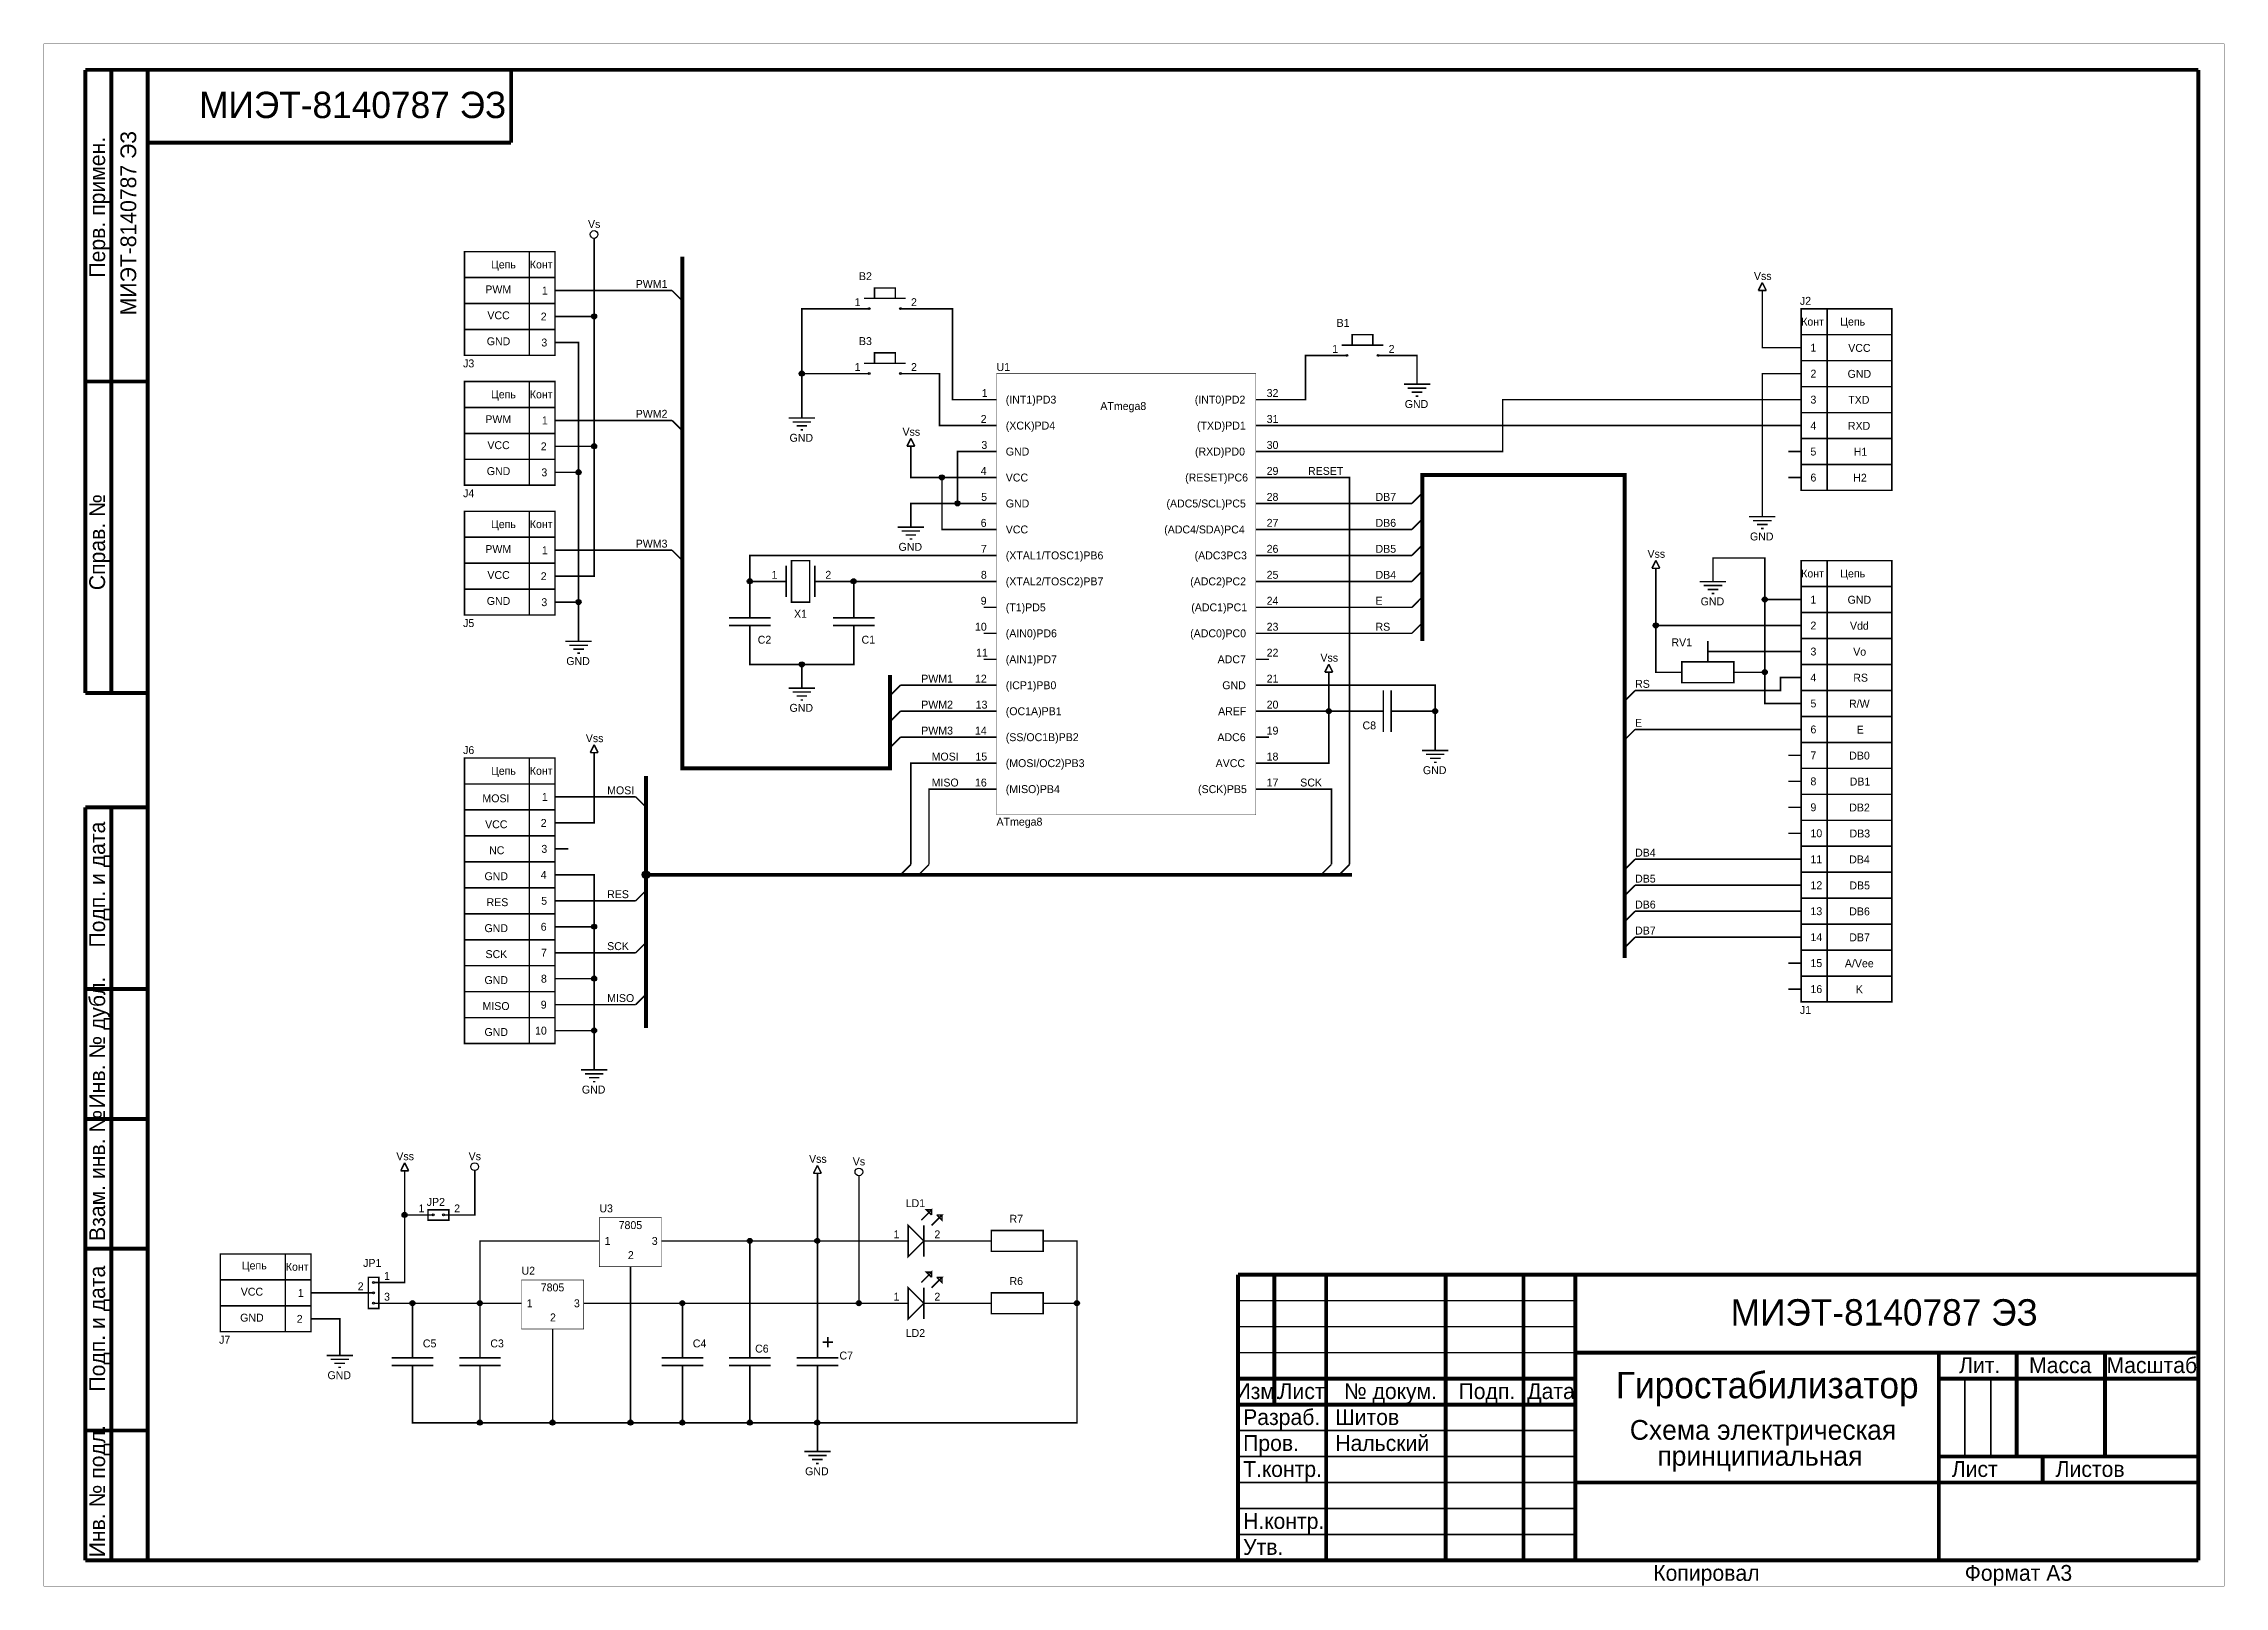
# Model space of a CAD drawing. Header units: millimetres. Extents: x 0 to 420, y 0 to 297.
import ezdxf

# ---------------------------------------------------------------- set-up
doc = ezdxf.new("R2010")
doc.units = ezdxf.units.MM
doc.layers.add('Sheet', color=255, linetype='Continuous')

msp = doc.modelspace()

# ---------------------------------------------------------------- texts
at = {"layer": 'Sheet'}
for s, height, p in [('МИЭТ-8140787 ЭЗ', 5.08, (29.91, 282.71)), ('Vs', 1.524, (104.81, 261.55)), ('Цепь', 1.524, (86.12, 253.76)), ('Конт', 1.524, (93.61, 253.76)), ('B2', 1.524, (157, 251.51)), ('Vss', 1.524, (329.39, 251.55)), ('PWM', 1.524, (85.03, 248.97)), ('1', 1.52, (95.92, 248.74)), ('PWM1', 1.524, (114, 250.01)), ('1', 1.52, (156.16, 246.51)), ('2', 1.52, (167.03, 246.51)), ('J2', 1.524, (338.25, 246.76)), ('VCC', 1.524, (85.43, 243.97)), ('2', 1.52, (95.71, 243.74)), ('B1', 1.524, (249, 242.51)), ('Конт', 1.524, (338.5, 242.76)), ('Цепь', 1.524, (346, 242.76)), ('GND', 1.524, (85.31, 238.97)), ('3', 1.52, (95.83, 238.74)), ('B3', 1.524, (157, 239.01)), ('J3', 1.524, (80.75, 234.71)), ('1', 1.52, (156.16, 234.01)), ('2', 1.52, (167.03, 234.01)), ('U1', 1.524, (183.5, 234.01)), ('1', 1.52, (248.16, 237.51)), ('2', 1.52, (259.03, 237.51)), ('1', 1.52, (340.28, 237.74)), ('VCC', 1.524, (347.55, 237.7)), ('2', 1.52, (340.28, 232.74)), ('GND', 1.524, (347.43, 232.7)), ('Цепь', 1.524, (86.12, 228.76)), ('Конт', 1.524, (93.61, 228.76)), ('1', 1.52, (180.66, 229.01)), ('(INT1)PD3', 1.524, (185.28, 227.74)), ('ATmega8', 1.524, (203.5, 226.51)), ('(INT0)PD2', 1.524, (221.69, 227.74)), ('32', 1.524, (235.53, 229.01)), ('GND', 1.524, (262.13, 226.89)), ('3', 1.52, (340.28, 227.74)), ('TXD', 1.524, (347.56, 227.7)), ('PWM', 1.524, (85.03, 223.97)), ('1', 1.52, (95.92, 223.74)), ('PWM2', 1.524, (114, 225.01)), ('Vss', 1.524, (165.39, 221.55)), ('2', 1.52, (180.45, 224.01)), ('(XCK)PD4', 1.524, (185.28, 222.74)), ('(TXD)PD1', 1.524, (222.11, 222.74)), ('31', 1.524, (235.53, 224.01)), ('4', 1.52, (340.28, 222.74)), ('RXD', 1.524, (347.49, 222.7)), ('VCC', 1.524, (85.43, 218.97)), ('2', 1.52, (95.71, 218.74)), ('GND', 1.524, (143.63, 220.39)), ('3', 1.52, (180.58, 219.01)), ('GND', 1.524, (185.28, 217.74)), ('(RXD)PD0', 1.524, (221.73, 217.74)), ('30', 1.524, (235.53, 219.01)), ('5', 1.52, (340.28, 217.74)), ('H1', 1.524, (348.61, 217.7)), ('GND', 1.524, (85.31, 213.97)), ('3', 1.52, (95.83, 213.74)), ('4', 1.52, (180.45, 214.01)), ('VCC', 1.524, (185.28, 212.74)), ('(RESET)PC6', 1.524, (219.83, 212.74)), ('29', 1.524, (235.53, 214.01)), ('RESET', 1.524, (243.5, 214.01)), ('6', 1.52, (340.28, 212.74)), ('H2', 1.524, (348.52, 212.7)), ('J4', 1.524, (80.75, 209.71)), ('5', 1.52, (180.54, 209.01)), ('28', 1.524, (235.53, 209.01)), ('DB7', 1.524, (256.5, 209.01)), ('GND', 1.524, (185.28, 207.74)), ('(ADC5/SCL)PC5', 1.524, (216.23, 207.74)), ('Цепь', 1.524, (86.12, 203.76)), ('Конт', 1.524, (93.61, 203.76)), ('6', 1.52, (180.45, 204.01)), ('VCC', 1.524, (185.28, 202.74)), ('(ADC4/SDA)PC4', 1.524, (215.8, 202.74)), ('27', 1.524, (235.53, 204.01)), ('DB6', 1.524, (256.5, 204.01)), ('GND', 1.524, (328.63, 201.39)), ('PWM', 1.524, (85.03, 198.97)), ('1', 1.52, (95.92, 198.74)), ('PWM3', 1.524, (114, 200.01)), ('GND', 1.524, (164.63, 199.39)), ('7', 1.52, (180.49, 199.01)), ('(XTAL1/TOSC1)PB6', 1.524, (185.28, 197.74)), ('(ADC3PC3', 1.524, (221.65, 197.74)), ('26', 1.524, (235.53, 199.01)), ('DB5', 1.524, (256.5, 199.01)), ('Vss', 1.524, (308.89, 198.05)), ('VCC', 1.524, (85.43, 193.97)), ('2', 1.52, (95.71, 193.74)), ('1', 1.52, (140.16, 194.01)), ('2', 1.52, (150.53, 194.01)), ('8', 1.52, (180.49, 194.01)), ('(XTAL2/TOSC2)PB7', 1.524, (185.28, 192.74)), ('(ADC2)PC2', 1.524, (220.8, 192.74)), ('25', 1.524, (235.53, 194.01)), ('DB4', 1.524, (256.5, 194.01)), ('Конт', 1.524, (338.5, 194.26)), ('Цепь', 1.524, (346, 194.26)), ('GND', 1.524, (85.31, 188.97)), ('3', 1.52, (95.83, 188.74)), ('9', 1.52, (180.45, 189.01)), ('(T1)PD5', 1.524, (185.28, 187.74)), ('(ADC1)PC1', 1.524, (221.01, 187.74)), ('24', 1.524, (235.53, 189.01)), ('E', 1.52, (256.5, 189.01)), ('GND', 1.524, (319.13, 188.89)), ('1', 1.52, (340.28, 189.24)), ('GND', 1.524, (347.43, 189.2)), ('J5', 1.524, (80.75, 184.71)), ('X1', 1.524, (144.5, 186.51)), ('10', 1.524, (179.35, 184.01)), ('23', 1.524, (235.53, 184.01)), ('RS', 1.524, (256.5, 184.01)), ('2', 1.52, (340.28, 184.24)), ('Vdd', 1.524, (347.89, 184.2)), ('C2', 1.524, (137.5, 181.51)), ('C1', 1.524, (157.5, 181.51)), ('(AIN0)PD6', 1.524, (185.28, 182.74)), ('(ADC0)PC0', 1.524, (220.8, 182.74)), ('RV1', 1.524, (313.5, 181.01)), ('3', 1.52, (340.28, 179.24)), ('Vo', 1.524, (348.51, 179.2)), ('GND', 1.524, (100.63, 177.39)), ('11', 1.524, (179.56, 179.01)), ('(AIN1)PD7', 1.524, (185.28, 177.74)), ('ADC7', 1.524, (226.09, 177.74)), ('22', 1.524, (235.53, 179.01)), ('Vss', 1.524, (245.89, 178.05)), ('PWM1', 1.524, (169, 174.01)), ('12', 1.524, (179.35, 174.01)), ('(ICP1)PB0', 1.524, (185.28, 172.74)), ('GND', 1.524, (226.98, 172.74)), ('21', 1.524, (235.53, 174.01)), ('RS', 1.524, (306.5, 173.01)), ('4', 1.52, (340.28, 174.24)), ('RS', 1.524, (348.53, 174.2)), ('GND', 1.524, (143.63, 168.39)), ('PWM2', 1.524, (169, 169.01)), ('13', 1.524, (179.48, 169.01)), ('(OC1A)PB1', 1.524, (185.28, 167.74)), ('AREF', 1.524, (226.18, 167.74)), ('20', 1.524, (235.53, 169.01)), ('5', 1.52, (340.28, 169.24)), ('R/W', 1.524, (347.71, 169.2)), ('Vss', 1.524, (104.39, 162.55)), ('PWM3', 1.524, (169, 164.01)), ('14', 1.524, (179.35, 164.01)), ('(SS/OC1B)PB2', 1.524, (185.28, 162.74)), ('ADC6', 1.524, (226.05, 162.74)), ('19', 1.524, (235.53, 164.01)), ('C8', 1.524, (254, 165.01)), ('E', 1.52, (306.5, 165.51)), ('6', 1.52, (340.28, 164.24)), ('E', 1.52, (349.19, 164.2)), ('J6', 1.524, (80.75, 160.26)), ('MOSI', 1.524, (171, 159.01)), ('15', 1.524, (179.44, 159.01)), ('18', 1.524, (235.53, 159.01)), ('7', 1.52, (340.28, 159.24)), ('DB0', 1.524, (347.74, 159.2)), ('Цепь', 1.524, (86.12, 156.26)), ('Конт', 1.524, (93.61, 156.26)), ('MISO', 1.524, (171, 154.01)), ('16', 1.524, (179.35, 154.01)), ('(MOSI/OC2)PB3', 1.524, (185.28, 157.74)), ('AVCC', 1.524, (225.71, 157.74)), ('17', 1.524, (235.53, 154.01)), ('SCK', 1.524, (242, 154.01)), ('GND', 1.524, (265.63, 156.39)), ('8', 1.52, (340.28, 154.24)), ('DB1', 1.524, (347.84, 154.2)), ('MOSI', 1.524, (84.47, 150.97)), ('1', 1.52, (95.92, 151.24)), ('MOSI', 1.524, (108.5, 152.51)), ('(MISO)PB4', 1.524, (185.28, 152.74)), ('(SCK)PB5', 1.524, (222.32, 152.74)), ('VCC', 1.524, (84.99, 145.97)), ('2', 1.52, (95.71, 146.24)), ('ATmega8', 1.524, (183.5, 146.47)), ('9', 1.52, (340.28, 149.24)), ('DB2', 1.524, (347.75, 149.2)), ('10', 1.524, (340.28, 144.24)), ('DB3', 1.524, (347.8, 144.2)), ('NC', 1.524, (85.76, 140.97)), ('3', 1.52, (95.83, 141.24)), ('DB4', 1.524, (306.5, 140.51)), ('11', 1.524, (340.28, 139.24)), ('DB4', 1.524, (347.74, 139.2)), ('GND', 1.524, (84.87, 135.97)), ('4', 1.52, (95.71, 136.24)), ('DB5', 1.524, (306.5, 135.51)), ('12', 1.524, (340.28, 134.24)), ('DB5', 1.524, (347.78, 134.2)), ('RES', 1.524, (85.27, 130.97)), ('5', 1.52, (95.79, 131.24)), ('RES', 1.524, (108.5, 132.51)), ('DB6', 1.524, (306.5, 130.51)), ('13', 1.524, (340.28, 129.24)), ('DB6', 1.524, (347.75, 129.2)), ('GND', 1.524, (84.87, 125.97)), ('6', 1.52, (95.71, 126.24)), ('DB7', 1.524, (306.5, 125.51)), ('SCK', 1.524, (85.07, 120.97)), ('7', 1.52, (95.75, 121.24)), ('SCK', 1.524, (108.5, 122.51)), ('14', 1.524, (340.28, 124.24)), ('DB7', 1.524, (347.76, 124.2)), ('8', 1.52, (95.75, 116.24)), ('15', 1.524, (340.28, 119.24)), ('A/Vee', 1.524, (346.91, 119.2)), ('GND', 1.524, (84.87, 115.97)), ('MISO', 1.524, (108.5, 112.51)), ('16', 1.524, (340.28, 114.24)), ('K', 1.52, (349.03, 114.2)), ('MISO', 1.524, (84.49, 110.97)), ('9', 1.52, (95.71, 111.24)), ('J1', 1.524, (338.25, 110.21)), ('GND', 1.524, (84.87, 105.97)), ('10', 1.524, (94.61, 106.24)), ('GND', 1.524, (103.63, 94.89)), ('Vss', 1.524, (67.89, 82.05)), ('Vs', 1.524, (81.81, 82.05)), ('Vss', 1.524, (147.39, 81.55)), ('Vs', 1.524, (155.81, 81.05)), ('1', 1.52, (72.16, 72.01)), ('JP2', 1.524, (73.75, 73.26)), ('2', 1.52, (79.03, 72.01)), ('U3', 1.524, (107, 72.01)), ('LD1', 1.524, (166, 73.01)), ('R7', 1.524, (186, 70.01)), ('1', 1.52, (108.01, 65.74)), ('7805', 1.524, (110.71, 68.79)), ('3', 1.52, (117.1, 65.74)), ('1', 1.52, (163.66, 67.01)), ('2', 1.52, (171.53, 67.01)), ('JP1', 1.524, (61.5, 61.51)), ('2', 1.52, (112.49, 63.02)), ('Цепь', 1.524, (38.12, 61.01)), ('Конт', 1.524, (46.61, 60.76)), ('1', 1.52, (65.53, 59.01)), ('U2', 1.524, (92, 60.01)), ('R6', 1.524, (186, 58.01)), ('VCC', 1.524, (37.93, 55.97)), ('1', 1.52, (48.92, 55.74)), ('2', 1.52, (60.45, 57.01)), ('3', 1.52, (65.53, 55.01)), ('1', 1.52, (93.01, 53.74)), ('7805', 1.524, (95.71, 56.79)), ('3', 1.52, (102.1, 53.74)), ('1', 1.52, (163.66, 55.01)), ('2', 1.52, (171.53, 55.01)), ('МИЭТ-8140787 ЭЗ', 5.08, (324.91, 50.21)), ('GND', 1.524, (37.81, 50.97)), ('2', 1.52, (48.71, 50.74)), ('2', 1.52, (97.49, 51.02)), ('J7', 1.524, (33.75, 46.71)), ('C5', 1.524, (73, 46.01)), ('C3', 1.524, (86, 46.01)), ('C4', 1.524, (125, 46.01)), ('C6', 1.524, (137, 45.01)), ('LD2', 1.524, (166, 48.01)), ('C7', 1.524, (153.25, 43.68)), ('Лит.', 3.048, (368.9, 41.06)), ('Масса', 3.048, (382.39, 41.06)), ('Масштаб', 3.048, (397.31, 41.06)), ('GND', 1.524, (54.63, 39.89)), ('Изм.', 3.048, (229.52, 36.06)), ('Лист', 3.048, (237.83, 36.06)), ('№ докум.', 3.048, (250.43, 36.06)), ('Подп.', 3.048, (272.49, 36.06)), ('Дата', 3.048, (285.73, 36.06)), ('Гиростабилизатор', 5.08, (302.8, 36.21)), ('Разраб.', 3.048, (231, 31.06)), ('Шитов', 3.048, (248.75, 31.06)), ('Схема электрическая', 3.81, (305.48, 28.22)), ('Пров.', 3.048, (231, 26.06)), ('Нальский', 3.048, (248.75, 26.06)), ('принципиальная', 3.81, (310.79, 23.22)), ('GND', 1.524, (146.63, 21.39)), ('Т.контр.', 3.048, (231, 21.06)), ('Лист', 3.048, (367.5, 21.06)), ('Листов', 3.048, (387.5, 21.06)), ('Н.контр.', 3.048, (231, 11.06)), ('Утв.', 3.048, (231, 6.06)), ('Копировал', 3.048, (310, 1.06)), ('Формат А3', 3.048, (370, 1.06))]:
    msp.add_text(s, height=height, dxfattribs=at).set_placement(p)
for s, p in [('Перв. примен.', (11.79, 252)), ('МИЭТ-8140787 ЭЗ', (17.79, 244.74)), ('Справ. №', (11.79, 191.81)), ('Подп. и дата', (11.79, 123)), ('Инв. № дубл.', (11.79, 92)), ('Взам. инв. №', (11.79, 66.5)), ('Подп. и дата', (11.79, 37.5)), ('Инв. № подл.', (11.79, 5.59))]:
    msp.add_text(s, height=3.048, rotation=90, dxfattribs=at).set_placement(p)

# ---------------------------------------------------------------- linework, layer by layer
at = {"layer": 'Sheet'}
for points, const_width in [([(0, 297), (419.96, 297), (419.96, 0.04), (0, 0.04), (0, 297)], 0.0991), ([(8, 292), (8, 172)], 0.749), ([(20, 292), (8, 292)], 0.749), ([(13, 292), (13, 172)], 0.749), ([(20, 292), (415, 292)], 0.749), ([(20, 292), (20, 5)], 0.749), ([(90, 278), (90, 292)], 0.749), ([(415, 292), (415, 5)], 0.749), ([(20, 278), (90, 278)], 0.749), ([(81, 257), (98.46, 257), (98.46, 237.04), (81, 237.04), (81, 257)], 0.3), ([(93.5, 257), (93.5, 237)], 0.3), ([(106, 258.5), (106, 259.52)], 0.3), ([(106, 258.5), (106, 244.5)], 0.3), ([(163, 175.5), (163, 157.5), (123, 157.5), (123, 256)], 0.749), ([(98.5, 252), (81, 252)], 0.3), ([(98.5, 249.5), (101, 249.5)], 0.3), ([(121, 249.5), (121, 249.5), (101, 249.5)], 0.3), ([(121, 249.5), (123, 247.5)], 0.3), ([(158, 248), (166, 248)], 0.3), ([(160, 248), (160, 250), (164, 250), (164, 248)], 0.3), ([(331, 251.04), (330.24, 249.52)], 0.3), ([(330.24, 249.52), (331.76, 249.52)], 0.3), ([(331, 251.04), (331.76, 249.52)], 0.3), ([(331, 248.5), (331, 249.52)], 0.3), ([(331, 248.5), (331, 238.5), (336, 238.5)], 0.3), ([(98.5, 247), (81, 247)], 0.3), ([(98.5, 244.5), (101, 244.5)], 0.3), ([(101, 244.5), (106, 244.5), (106, 219.5)], 0.3), ([(156, 246), (146, 246), (146, 233.5), (146, 227.5)], 0.3), ([(159, 246), (156, 246)], 0.3), ([(165, 246), (168, 246)], 0.3), ([(181, 228.5), (175, 228.5), (175, 246), (168, 246)], 0.3), ([(338.5, 246), (355.96, 246), (355.96, 211.04), (338.5, 211.04), (338.5, 246)], 0.3), ([(343.5, 246), (343.5, 211)], 0.3), ([(98.5, 242), (81, 242)], 0.3), ([(98.5, 239.5), (101, 239.5)], 0.3), ([(101, 239.5), (103, 239.5), (103, 214.5), (101, 214.5)], 0.3), ([(252, 239), (252, 241), (256, 241), (256, 239)], 0.3), ([(338.5, 241), (356, 241)], 0.3), ([(158, 235.5), (166, 235.5)], 0.3), ([(160, 235.5), (160, 237.5), (164, 237.5), (164, 235.5)], 0.3), ([(236, 228.5), (243, 228.5), (243, 237), (248, 237)], 0.3), ([(251, 237), (248, 237)], 0.3), ([(250, 239), (258, 239)], 0.3), ([(257, 237), (260, 237)], 0.3), ([(260, 237), (264.5, 237), (264.5, 234)], 0.3), ([(338.5, 238.5), (336, 238.5)], 0.3), ([(338.5, 236), (356, 236)], 0.3), ([(20, 232), (8, 232)], 0.749), ([(81, 232), (98.46, 232), (98.46, 212.04), (81, 212.04), (81, 232)], 0.3), ([(93.5, 232), (93.5, 212)], 0.3), ([(156, 233.5), (146, 233.5)], 0.3), ([(159, 233.5), (156, 233.5)], 0.3), ([(165, 233.5), (168, 233.5)], 0.3), ([(181, 223.5), (172.5, 223.5), (172.5, 233.5), (168, 233.5)], 0.3), ([(183.5, 233.5), (233.46, 233.5), (233.46, 148.54), (183.5, 148.54), (183.5, 233.5)], 0.0991), ([(261.96, 231.46), (267.04, 231.46)], 0.3), ([(264.5, 234), (264.5, 231.46)], 0.3), ([(331, 208.5), (331, 233.5), (336, 233.5)], 0.3), ([(338.5, 233.5), (336, 233.5)], 0.3), ([(338.5, 231), (356, 231)], 0.3), ([(98.5, 227), (81, 227)], 0.3), ([(146, 227.5), (146, 224.96)], 0.3), ([(183.5, 228.5), (181, 228.5)], 0.3), ([(233.5, 228.5), (236, 228.5)], 0.3), ([(336, 228.5), (336, 228.5), (281, 228.5), (281, 218.5), (236, 218.5)], 0.3), ([(262.72, 230.7), (266.28, 230.7)], 0.3), ([(263.48, 229.94), (265.52, 229.94)], 0.3), ([(264.25, 229.17), (264.75, 229.17)], 0.3), ([(338.5, 228.5), (336, 228.5)], 0.3), ([(98.5, 224.5), (101, 224.5)], 0.3), ([(101, 224.5), (121, 224.5), (121, 224.5)], 0.3), ([(121, 224.5), (123, 222.5)], 0.3), ([(143.46, 224.96), (148.54, 224.96)], 0.3), ([(144.22, 224.2), (147.78, 224.2)], 0.3), ([(144.98, 223.44), (147.02, 223.44)], 0.3), ([(145.75, 222.67), (146.25, 222.67)], 0.3), ([(183.5, 223.5), (181, 223.5)], 0.3), ([(233.5, 223.5), (236, 223.5)], 0.3), ([(236, 223.5), (336, 223.5), (336, 223.5)], 0.3), ([(338.5, 223.5), (336, 223.5)], 0.3), ([(338.5, 226), (356, 226)], 0.3), ([(98.5, 222), (81, 222)], 0.3), ([(98.5, 219.5), (101, 219.5)], 0.3), ([(101, 194.5), (106, 194.5), (106, 219.5), (101, 219.5)], 0.3), ([(167, 221.04), (166.24, 219.52)], 0.3), ([(166.24, 219.52), (167.76, 219.52)], 0.3), ([(167, 221.04), (167.76, 219.52)], 0.3), ([(167, 218.5), (167, 219.52)], 0.3), ([(167, 218.5), (167, 213.5), (173, 213.5)], 0.3), ([(181, 218.5), (176, 218.5), (176, 208.5), (181, 208.5)], 0.3), ([(183.5, 218.5), (181, 218.5)], 0.3), ([(233.5, 218.5), (236, 218.5)], 0.3), ([(338.5, 218.5), (336, 218.5)], 0.3), ([(338.5, 221), (356, 221)], 0.3), ([(98.5, 217), (81, 217)], 0.3), ([(98.5, 214.5), (101, 214.5)], 0.3), ([(101, 189.5), (103, 189.5), (103, 214.5)], 0.3), ([(304.5, 121), (304.5, 214), (265.5, 214), (265.5, 182)], 0.749), ([(338.5, 216), (356, 216)], 0.3), ([(181, 203.5), (173, 203.5), (173, 213.5), (181, 213.5)], 0.3), ([(183.5, 213.5), (181, 213.5)], 0.3), ([(233.5, 213.5), (236, 213.5)], 0.3), ([(251.5, 139), (251.5, 139), (251.5, 213.5), (251.5, 213.5), (236, 213.5)], 0.3), ([(263.5, 208.5), (265.5, 210.5)], 0.3), ([(338.5, 213.5), (336, 213.5)], 0.3), ([(81, 207), (98.46, 207), (98.46, 187.04), (81, 187.04), (81, 207)], 0.3), ([(93.5, 207), (93.5, 187)], 0.3), ([(167, 206.5), (167, 208.5), (176, 208.5)], 0.3), ([(167, 206.5), (167, 203.96)], 0.3), ([(183.5, 208.5), (181, 208.5)], 0.3), ([(233.5, 208.5), (236, 208.5)], 0.3), ([(236, 208.5), (263.5, 208.5), (263.5, 208.5)], 0.3), ([(328.46, 205.96), (333.54, 205.96)], 0.3), ([(331, 208.5), (331, 205.96)], 0.3), ([(98.5, 202), (81, 202)], 0.3), ([(164.46, 203.96), (169.54, 203.96)], 0.3), ([(165.22, 203.2), (168.78, 203.2)], 0.3), ([(165.98, 202.44), (168.02, 202.44)], 0.3), ([(166.75, 201.67), (167.25, 201.67)], 0.3), ([(183.5, 203.5), (181, 203.5)], 0.3), ([(233.5, 203.5), (236, 203.5)], 0.3), ([(236, 203.5), (263.5, 203.5), (263.5, 203.5)], 0.3), ([(263.5, 203.5), (265.5, 205.5)], 0.3), ([(329.22, 205.2), (332.78, 205.2)], 0.3), ([(329.98, 204.44), (332.02, 204.44)], 0.3), ([(330.75, 203.67), (331.25, 203.67)], 0.3), ([(98.5, 199.5), (101, 199.5)], 0.3), ([(101, 199.5), (115, 199.5), (115, 199.5), (121, 199.5), (121, 199.5)], 0.3), ([(121, 199.5), (123, 197.5)], 0.3), ([(181, 198.5), (136, 198.5), (136, 193.5), (140.5, 193.5)], 0.3), ([(144, 197.5), (144, 189.5), (147.5, 189.5), (147.5, 197.5), (144, 197.5)], 0.3), ([(183.5, 198.5), (181, 198.5)], 0.3), ([(233.5, 198.5), (236, 198.5)], 0.3), ([(236, 198.5), (263.5, 198.5)], 0.3), ([(263.5, 198.5), (265.5, 200.5)], 0.3), ([(310.5, 197.54), (309.74, 196.02)], 0.3), ([(310.5, 197.54), (311.26, 196.02)], 0.3), ([(321.5, 196), (321.5, 198), (331.5, 198), (331.5, 190)], 0.3), ([(338.5, 197.5), (355.96, 197.5), (355.96, 112.54), (338.5, 112.54), (338.5, 197.5)], 0.3), ([(343.5, 197.5), (343.5, 112.5)], 0.3), ([(98.5, 197), (81, 197)], 0.3), ([(98.5, 194.5), (101, 194.5)], 0.3), ([(136, 189.5), (136, 193.5)], 0.3), ([(143, 193.5), (140.5, 193.5)], 0.3), ([(143, 193.5), (143, 196.5), (143, 190.5)], 0.3), ([(148.5, 196.5), (148.5, 190.5)], 0.3), ([(148.5, 193.5), (151, 193.5)], 0.3), ([(151, 193.5), (156, 193.5), (181, 193.5)], 0.3), ([(156, 189.5), (156, 193.5)], 0.3), ([(183.5, 193.5), (181, 193.5)], 0.3), ([(233.5, 193.5), (236, 193.5)], 0.3), ([(263.5, 193.5), (236, 193.5)], 0.3), ([(263.5, 193.5), (265.5, 195.5)], 0.3), ([(309.74, 196.02), (311.26, 196.02)], 0.3), ([(310.5, 195), (310.5, 196.02)], 0.3), ([(313, 176), (310.5, 176), (310.5, 185), (310.5, 195)], 0.3), ([(318.96, 193.46), (324.04, 193.46)], 0.3), ([(321.5, 196), (321.5, 193.46)], 0.3), ([(98.5, 192), (81, 192)], 0.3), ([(98.5, 189.5), (101, 189.5)], 0.3), ([(103, 184.5), (103, 189.5)], 0.3), ([(136, 186.5), (136, 189.5)], 0.3), ([(156, 186.5), (156, 189.5)], 0.3), ([(263.5, 188.5), (265.5, 190.5)], 0.3), ([(319.72, 192.7), (323.28, 192.7)], 0.3), ([(320.48, 191.94), (322.52, 191.94)], 0.3), ([(321.25, 191.17), (321.75, 191.17)], 0.3), ([(336, 190), (331.5, 190), (331.5, 176), (331.5, 170), (336, 170)], 0.3), ([(338.5, 190), (336, 190)], 0.3), ([(338.5, 192.5), (356, 192.5)], 0.3), ([(140, 186.5), (132, 186.5)], 0.3), ([(132, 185), (140, 185)], 0.3), ([(136, 186.5), (136, 187)], 0.3), ([(136, 185), (136, 182)], 0.3), ([(160, 186.5), (152, 186.5)], 0.3), ([(152, 185), (160, 185)], 0.3), ([(156, 186.5), (156, 187)], 0.3), ([(156, 185), (156, 182)], 0.3), ([(183.5, 188.5), (181, 188.5)], 0.3), ([(233.5, 188.5), (236, 188.5)], 0.3), ([(236, 188.5), (263.5, 188.5)], 0.3), ([(263.5, 183.5), (265.5, 185.5)], 0.3), ([(336, 185), (310.5, 185), (310.5, 185)], 0.3), ([(338.5, 185), (336, 185)], 0.3), ([(338.5, 187.5), (356, 187.5)], 0.3), ([(100.46, 181.96), (105.54, 181.96)], 0.3), ([(101.22, 181.2), (104.78, 181.2)], 0.3), ([(103, 184.5), (103, 181.96)], 0.3), ([(136, 182), (136, 177.5), (146, 177.5), (156, 177.5), (156, 182)], 0.3), ([(183.5, 183.5), (181, 183.5)], 0.3), ([(233.5, 183.5), (236, 183.5)], 0.3), ([(236, 183.5), (263.5, 183.5)], 0.3), ([(320.5, 178), (320.5, 182)], 0.3), ([(338.5, 182.5), (356, 182.5)], 0.3), ([(101.98, 180.44), (104.02, 180.44)], 0.3), ([(102.75, 179.67), (103.25, 179.67)], 0.3), ([(146, 175.5), (146, 177.5)], 0.3), ([(183.5, 178.5), (181, 178.5)], 0.3), ([(233.5, 178.5), (236, 178.5)], 0.3), ([(247.5, 177.54), (246.74, 176.02)], 0.3), ([(247.5, 177.54), (248.26, 176.02)], 0.3), ([(315.5, 174), (315.5, 178), (325.5, 178), (325.5, 174), (315.5, 174)], 0.3), ([(320.5, 180), (325.5, 180)], 0.3), ([(325.5, 180), (328, 180)], 0.3), ([(328, 180), (336, 180), (336, 180)], 0.3), ([(338.5, 180), (336, 180)], 0.3), ([(338.5, 177.5), (356, 177.5)], 0.3), ([(8, 172), (20, 172)], 0.749), ([(143.46, 172.96), (148.54, 172.96)], 0.3), ([(144.22, 172.2), (147.78, 172.2)], 0.3), ([(146, 175.5), (146, 172.96)], 0.3), ([(163, 171.5), (165, 173.5)], 0.3), ([(165, 173.5), (165, 173.5), (181, 173.5)], 0.3), ([(183.5, 173.5), (181, 173.5)], 0.3), ([(233.5, 173.5), (236, 173.5)], 0.3), ([(268, 168.5), (268, 173.5), (236, 173.5)], 0.3), ([(246.74, 176.02), (248.26, 176.02)], 0.3), ([(247.5, 175), (247.5, 176.02)], 0.3), ([(247.5, 175), (247.5, 168.5)], 0.3), ([(258, 172.5), (258, 164.5)], 0.3), ([(259.5, 164.5), (259.5, 172.5)], 0.3), ([(304.5, 170.5), (306.5, 172.5)], 0.3), ([(306.5, 172.5), (334.5, 172.5), (334.5, 175), (334.5, 175), (336, 175)], 0.3), ([(315.5, 176), (313, 176)], 0.3), ([(325.5, 176), (328, 176)], 0.3), ([(328, 176), (331.5, 176)], 0.3), ([(338.5, 175), (336, 175)], 0.3), ([(338.5, 172.5), (356, 172.5)], 0.3), ([(144.98, 171.44), (147.02, 171.44)], 0.3), ([(145.75, 170.67), (146.25, 170.67)], 0.3), ([(163, 166.5), (165, 168.5)], 0.3), ([(165, 168.5), (165, 168.5), (181, 168.5)], 0.3), ([(183.5, 168.5), (181, 168.5)], 0.3), ([(233.5, 168.5), (236, 168.5)], 0.3), ([(236, 158.5), (247.5, 158.5), (247.5, 168.5)], 0.3), ([(236, 168.5), (243.5, 168.5), (243.5, 168.5), (247.5, 168.5), (255, 168.5)], 0.3), ([(258, 168.5), (255, 168.5)], 0.3), ([(259.5, 168.5), (262.5, 168.5)], 0.3), ([(259.5, 168.5), (260, 168.5)], 0.3), ([(262.5, 168.5), (268, 168.5), (268, 163.5)], 0.3), ([(338.5, 170), (336, 170)], 0.3), ([(304.5, 163), (306.5, 165)], 0.3), ([(306.5, 165), (336, 165)], 0.3), ([(338.5, 165), (336, 165)], 0.3), ([(338.5, 167.5), (356, 167.5)], 0.3), ([(81, 159.5), (98.46, 159.5), (98.46, 104.54), (81, 104.54), (81, 159.5)], 0.3), ([(93.5, 159.5), (93.5, 104.5)], 0.3), ([(101, 147), (106, 147), (106, 159.5)], 0.3), ([(106, 162.04), (105.24, 160.52)], 0.3), ([(105.24, 160.52), (106.76, 160.52)], 0.3), ([(106, 162.04), (106.76, 160.52)], 0.3), ([(106, 159.5), (106, 160.52)], 0.3), ([(163, 161.5), (165, 163.5)], 0.3), ([(165, 163.5), (165, 163.5), (181, 163.5)], 0.3), ([(183.5, 163.5), (181, 163.5)], 0.3), ([(233.5, 163.5), (236, 163.5)], 0.3), ([(265.46, 160.96), (270.54, 160.96)], 0.3), ([(266.22, 160.2), (269.78, 160.2)], 0.3), ([(268, 163.5), (268, 160.96)], 0.3), ([(338.5, 160), (336, 160)], 0.3), ([(338.5, 162.5), (356, 162.5)], 0.3), ([(116, 107.5), (116, 137), (116, 156)], 0.749), ([(167, 139), (167, 139), (167, 158.5), (167, 158.5), (181, 158.5)], 0.3), ([(183.5, 158.5), (181, 158.5)], 0.3), ([(233.5, 158.5), (236, 158.5)], 0.3), ([(266.98, 159.44), (269.02, 159.44)], 0.3), ([(267.75, 158.67), (268.25, 158.67)], 0.3), ([(338.5, 157.5), (356, 157.5)], 0.3), ([(98.5, 154.5), (81, 154.5)], 0.3), ([(98.5, 152), (101, 152)], 0.3), ([(101, 152), (114, 152), (114, 152)], 0.3), ([(114, 152), (116, 150)], 0.3), ([(170.5, 139), (170.5, 153.5), (181, 153.5), (181, 153.5)], 0.3), ([(183.5, 153.5), (181, 153.5)], 0.3), ([(233.5, 153.5), (236, 153.5)], 0.3), ([(236, 153.5), (248, 153.5), (248, 139)], 0.3), ([(338.5, 155), (336, 155)], 0.3), ([(338.5, 152.5), (356, 152.5)], 0.3), ([(8, 5), (8, 150)], 0.749), ([(8, 150), (20, 150)], 0.749), ([(13, 150), (13, 5)], 0.749), ([(98.5, 149.5), (81, 149.5)], 0.3), ([(98.5, 147), (101, 147)], 0.3), ([(338.5, 150), (336, 150)], 0.3), ([(338.5, 147.5), (356, 147.5)], 0.3), ([(98.5, 144.5), (81, 144.5)], 0.3), ([(338.5, 145), (336, 145)], 0.3), ([(98.5, 139.5), (81, 139.5)], 0.3), ([(98.5, 142), (101, 142)], 0.3), ([(165, 137), (167, 139)], 0.3), ([(168.5, 137), (170.5, 139)], 0.3), ([(246, 137), (248, 139)], 0.3), ([(249.5, 137), (251.5, 139)], 0.3), ([(304.5, 138), (306.5, 140)], 0.3), ([(306.5, 140), (336, 140)], 0.3), ([(338.5, 140), (336, 140)], 0.3), ([(338.5, 142.5), (356, 142.5)], 0.3), ([(98.5, 134.5), (81, 134.5)], 0.3), ([(98.5, 137), (101, 137)], 0.3), ([(101, 137), (106, 137), (106, 127), (101, 127)], 0.3), ([(116, 137), (252, 137)], 0.749), ([(304.5, 133), (306.5, 135)], 0.3), ([(336, 135), (306.5, 135)], 0.3), ([(338.5, 135), (336, 135)], 0.3), ([(338.5, 137.5), (356, 137.5)], 0.3), ([(98.5, 132), (101, 132)], 0.3), ([(101, 132), (114, 132), (114, 132)], 0.3), ([(114, 132), (116, 134)], 0.3), ([(338.5, 132.5), (356, 132.5)], 0.3), ([(98.5, 129.5), (81, 129.5)], 0.3), ([(98.5, 127), (101, 127)], 0.3), ([(101, 117), (106, 117), (106, 127)], 0.3), ([(304.5, 128), (306.5, 130)], 0.3), ([(336, 130), (306.5, 130)], 0.3), ([(338.5, 130), (336, 130)], 0.3), ([(338.5, 127.5), (356, 127.5)], 0.3), ([(98.5, 124.5), (81, 124.5)], 0.3), ([(98.5, 122), (101, 122)], 0.3), ([(101, 122), (114, 122), (114, 122)], 0.3), ([(114, 122), (116, 124)], 0.3), ([(304.5, 123), (306.5, 125)], 0.3), ([(336, 125), (306.5, 125)], 0.3), ([(338.5, 125), (336, 125)], 0.3), ([(338.5, 122.5), (356, 122.5)], 0.3), ([(98.5, 119.5), (81, 119.5)], 0.3), ([(338.5, 120), (336, 120)], 0.3), ([(338.5, 117.5), (356, 117.5)], 0.3), ([(8, 115), (20, 115)], 0.749), ([(98.5, 114.5), (81, 114.5)], 0.3), ([(98.5, 117), (101, 117)], 0.3), ([(101, 107), (106, 107), (106, 117)], 0.3), ([(114, 112), (116, 114)], 0.3), ([(338.5, 115), (336, 115)], 0.3), ([(98.5, 109.5), (81, 109.5)], 0.3), ([(98.5, 112), (101, 112)], 0.3), ([(101, 112), (114, 112), (114, 112)], 0.3), ([(98.5, 107), (101, 107)], 0.3), ([(106, 102), (106, 107)], 0.3), ([(106, 102), (106, 99.46)], 0.3), ([(103.46, 99.46), (108.54, 99.46)], 0.3), ([(104.22, 98.7), (107.78, 98.7)], 0.3), ([(104.98, 97.94), (107.02, 97.94)], 0.3), ([(105.75, 97.17), (106.25, 97.17)], 0.3), ([(20, 90), (8, 90)], 0.749), ([(69.5, 81.54), (68.74, 80.02)], 0.3), ([(68.74, 80.02), (70.26, 80.02)], 0.3), ([(69.5, 81.54), (70.26, 80.02)], 0.3), ([(69.5, 79), (69.5, 80.02)], 0.3), ([(83, 79), (83, 80.02)], 0.3), ([(149, 81.04), (148.24, 79.52)], 0.3), ([(149, 81.04), (149.76, 79.52)], 0.3), ([(67, 58.5), (69.5, 58.5), (69.5, 71.5), (69.5, 79)], 0.3), ([(80.5, 71.5), (83, 71.5), (83, 79)], 0.3), ([(148.24, 79.52), (149.76, 79.52)], 0.3), ([(149, 78.5), (149, 79.52)], 0.3), ([(149, 66.5), (149, 78.5)], 0.3), ([(157, 78), (157, 79.02)], 0.3), ([(157, 78), (157, 54.5), (158, 54.5)], 0.3), ([(71.5, 71.5), (69.5, 71.5)], 0.3), ([(75, 71.5), (71.5, 71.5)], 0.3), ([(74, 71.5), (74, 72.5), (78, 72.5), (78, 70.5), (74, 70.5), (74, 71.5)], 0.3), ([(77, 71.5), (80.5, 71.5)], 0.3), ([(169, 70.5), (171, 72.5), (171, 71.5)], 0.3), ([(171, 72.5), (170, 72.5), (171, 71.5)], 0.3), ([(171, 69.5), (173, 71.5), (172, 71.5)], 0.3), ([(173, 71.5), (173, 70.5), (172, 71.5)], 0.3), ([(107, 71), (118.96, 71), (118.96, 61.54), (107, 61.54), (107, 71)], 0.0991), ([(166.5, 69.5), (166.5, 63.5), (169.5, 66.5), (166.5, 69.5)], 0.3), ([(169.5, 69.5), (169.5, 63.5)], 0.3), ([(182.5, 64.5), (182.5, 68.5), (192.5, 68.5), (192.5, 64.5), (182.5, 64.5)], 0.3), ([(8, 65), (20, 65)], 0.749), ([(34, 64), (51.46, 64), (51.46, 49.04), (34, 49.04), (34, 64)], 0.3), ([(46.5, 64), (46.5, 49)], 0.3), ([(104, 66.5), (84, 66.5), (84, 54.5)], 0.3), ([(107, 66.5), (104, 66.5)], 0.3), ([(119, 66.5), (122, 66.5)], 0.3), ([(122, 66.5), (136, 66.5), (136, 66.5), (136, 47)], 0.3), ([(164, 66.5), (149, 66.5), (136, 66.5), (136, 66.5)], 0.3), ([(149, 47), (149, 66.5)], 0.3), ([(166.5, 66.5), (164, 66.5)], 0.3), ([(169.5, 66.5), (172, 66.5)], 0.3), ([(172, 66.5), (180, 66.5), (180, 66.5)], 0.3), ([(182.5, 66.5), (180, 66.5)], 0.3), ([(192.5, 66.5), (195, 66.5)], 0.3), ([(195, 66.5), (199, 66.5), (199, 54.5), (195, 54.5)], 0.3), ([(51.5, 59), (34, 59)], 0.3), ([(63.5, 59.5), (62.5, 59.5), (62.5, 53.5), (64.5, 53.5), (64.5, 59.5), (63.5, 59.5)], 0.3), ([(92, 59), (103.96, 59), (103.96, 49.54), (92, 49.54), (92, 59)], 0.0991), ([(113, 61.5), (113, 58.5)], 0.3), ([(169, 58.5), (171, 60.5), (171, 59.5)], 0.3), ([(171, 60.5), (170, 60.5), (171, 59.5)], 0.3), ([(171, 57.5), (173, 59.5), (172, 59.5)], 0.3), ([(173, 59.5), (173, 58.5), (172, 59.5)], 0.3), ([(415, 60), (230, 60)], 0.749), ([(230, 5), (230, 60)], 0.749), ([(237, 60), (237, 35)], 0.749), ([(247, 5), (247, 60)], 0.749), ([(270, 60), (270, 5)], 0.749), ([(285, 5), (285, 60)], 0.749), ([(295, 60), (295, 5)], 0.749), ([(51.5, 56.5), (54, 56.5)], 0.3), ([(54, 56.5), (60, 56.5)], 0.3), ([(63.5, 56.5), (60, 56.5)], 0.3), ([(63.5, 58.5), (67, 58.5)], 0.3), ([(63.5, 54.5), (67, 54.5)], 0.3), ([(67, 54.5), (71, 54.5)], 0.3), ([(71, 47), (71, 54.5)], 0.3), ([(71, 54.5), (71, 54.5), (84, 54.5)], 0.3), ([(113, 58.5), (113, 31.5), (98, 31.5), (84, 31.5), (84, 39.5)], 0.3), ([(89, 54.5), (84, 54.5), (84, 47)], 0.3), ([(92, 54.5), (89, 54.5)], 0.3), ([(104, 54.5), (107, 54.5)], 0.3), ([(107, 54.5), (123, 54.5), (123, 47)], 0.3), ([(123, 54.5), (157, 54.5), (157, 54.5)], 0.3), ([(136, 31.5), (149, 31.5), (151, 31.5), (151, 31.5), (199, 31.5), (199, 54.5)], 0.3), ([(158, 54.5), (164, 54.5)], 0.3), ([(166.5, 54.5), (164, 54.5)], 0.3), ([(166.5, 57.5), (166.5, 51.5), (169.5, 54.5), (166.5, 57.5)], 0.3), ([(169.5, 57.5), (169.5, 51.5)], 0.3), ([(169.5, 54.5), (172, 54.5)], 0.3), ([(172, 54.5), (180, 54.5)], 0.3), ([(182.5, 54.5), (180, 54.5)], 0.3), ([(182.5, 52.5), (182.5, 56.5), (192.5, 56.5), (192.5, 52.5), (182.5, 52.5)], 0.3), ([(192.5, 54.5), (195, 54.5)], 0.3), ([(295, 55), (230, 55)], 0.3), ([(51.5, 54), (34, 54)], 0.3), ([(51.5, 51.5), (54, 51.5)], 0.3), ([(54, 51.5), (57, 51.5), (57, 47)], 0.3), ([(57, 47), (57, 44.46)], 0.3), ([(71, 44), (71, 47)], 0.3), ([(84, 44), (84, 47)], 0.3), ([(98, 49.5), (98, 46.5)], 0.3), ([(98, 46.5), (98, 31.5)], 0.3), ([(123, 44), (123, 47)], 0.3), ([(136, 44), (136, 47)], 0.3), ([(149, 44), (149, 47)], 0.3), ([(152, 47), (150, 47)], 0.3), ([(151, 46), (151, 48)], 0.3), ([(230, 50), (295, 50)], 0.3), ([(54.46, 44.46), (59.54, 44.46)], 0.3), ([(55.22, 43.7), (58.78, 43.7)], 0.3), ([(55.98, 42.94), (58.02, 42.94)], 0.3), ([(56.75, 42.17), (57.25, 42.17)], 0.3), ([(75, 44), (67, 44)], 0.3), ([(67, 42.5), (75, 42.5)], 0.3), ([(71, 44), (71, 44.5)], 0.3), ([(71, 42.5), (71, 39.5)], 0.3), ([(88, 44), (80, 44)], 0.3), ([(80, 42.5), (88, 42.5)], 0.3), ([(84, 44), (84, 44.5)], 0.3), ([(84, 42.5), (84, 39.5)], 0.3), ([(127, 44), (119, 44)], 0.3), ([(119, 42.5), (127, 42.5)], 0.3), ([(123, 44), (123, 44.5)], 0.3), ([(123, 42.5), (123, 39.5)], 0.3), ([(140, 44), (132, 44)], 0.3), ([(132, 42.5), (140, 42.5)], 0.3), ([(136, 44), (136, 44.5)], 0.3), ([(136, 42.5), (136, 39.5)], 0.3), ([(153, 44), (145, 44)], 0.3), ([(145, 42.5), (153, 42.5)], 0.3), ([(149, 42.5), (149, 39.5)], 0.3), ([(149, 42.5), (149, 42)], 0.3), ([(295, 45), (230, 45)], 0.3), ([(295, 45), (415, 45)], 0.749), ([(365, 45), (365, 5)], 0.749), ([(380, 25), (380, 45)], 0.749), ([(397, 45), (397, 25)], 0.749), ([(71, 39.5), (71, 31.5), (84, 31.5)], 0.3), ([(123, 39.5), (123, 31.5), (113, 31.5)], 0.3), ([(136, 39.5), (136, 31.5), (123, 31.5)], 0.3), ([(149, 39.5), (149, 31.5)], 0.3), ([(295, 40), (230, 40)], 0.749), ([(415, 40), (365, 40)], 0.749), ([(370, 25), (370, 40)], 0.3), ([(375, 40), (375, 25)], 0.3), ([(230, 35), (295, 35)], 0.749), ([(20, 30), (8, 30)], 0.749), ([(149, 28.5), (149, 31.5)], 0.3), ([(230, 30), (295, 30)], 0.3), ([(146.46, 25.96), (151.54, 25.96)], 0.3), ([(147.22, 25.2), (150.78, 25.2)], 0.3), ([(149, 28.5), (149, 25.96)], 0.3), ([(365, 25), (415, 25)], 0.749), ([(385, 25), (385, 20)], 0.749), ([(147.98, 24.44), (150.02, 24.44)], 0.3), ([(148.75, 23.67), (149.25, 23.67)], 0.3), ([(295, 25), (230, 25)], 0.3), ([(230, 20), (295, 20)], 0.3), ([(415, 20), (295, 20)], 0.749), ([(295, 15), (230, 15)], 0.3), ([(230, 10), (295, 10)], 0.3), ([(415, 5), (8, 5)], 0.749), ([(20, 5), (8, 5)], 0.749)]:
    msp.add_lwpolyline(points, dxfattribs=dict(at, const_width=const_width))
for points, const_width in [([(105.75, 244.5, 1), (106.25, 244.5, 1)], 0.508), ([(145.75, 233.5, 1), (146.25, 233.5, 1)], 0.508), ([(105.75, 219.5, 1), (106.25, 219.5, 1)], 0.508), ([(102.75, 214.5, 1), (103.25, 214.5, 1)], 0.508), ([(172.75, 213.5, 1), (173.25, 213.5, 1)], 0.508), ([(175.75, 208.5, 1), (176.25, 208.5, 1)], 0.508), ([(135.75, 193.5, 1), (136.25, 193.5, 1)], 0.508), ([(155.75, 193.5, 1), (156.25, 193.5, 1)], 0.508), ([(102.75, 189.5, 1), (103.25, 189.5, 1)], 0.508), ([(331.25, 190, 1), (331.75, 190, 1)], 0.508), ([(310.25, 185, 1), (310.75, 185, 1)], 0.508), ([(145.75, 177.5, 1), (146.25, 177.5, 1)], 0.508), ([(331.25, 176, 1), (331.75, 176, 1)], 0.508), ([(247.25, 168.5, 1), (247.75, 168.5, 1)], 0.508), ([(267.75, 168.5, 1), (268.25, 168.5, 1)], 0.508), ([(115.62, 137, 1), (116.38, 137, 1)], 0.762), ([(105.75, 127, 1), (106.25, 127, 1)], 0.508), ([(105.75, 117, 1), (106.25, 117, 1)], 0.508), ([(105.75, 107, 1), (106.25, 107, 1)], 0.508), ([(69.25, 71.5, 1), (69.75, 71.5, 1)], 0.508), ([(135.75, 66.5, 1), (136.25, 66.5, 1)], 0.508), ([(148.75, 66.5, 1), (149.25, 66.5, 1)], 0.508), ([(70.75, 54.5, 1), (71.25, 54.5, 1)], 0.508), ([(83.75, 54.5, 1), (84.25, 54.5, 1)], 0.508), ([(122.75, 54.5, 1), (123.25, 54.5, 1)], 0.508), ([(156.75, 54.5, 1), (157.25, 54.5, 1)], 0.508), ([(198.75, 54.5, 1), (199.25, 54.5, 1)], 0.508), ([(83.75, 31.5, 1), (84.25, 31.5, 1)], 0.508), ([(97.75, 31.5, 1), (98.25, 31.5, 1)], 0.508), ([(112.75, 31.5, 1), (113.25, 31.5, 1)], 0.508), ([(122.75, 31.5, 1), (123.25, 31.5, 1)], 0.508), ([(135.75, 31.5, 1), (136.25, 31.5, 1)], 0.508), ([(148.75, 31.5, 1), (149.25, 31.5, 1)], 0.508)]:
    msp.add_lwpolyline(points, format="xyb", close=True, dxfattribs=dict(at, const_width=const_width))
for centre, major_axis, ratio in [((105.98, 260.3), (0.741, 0), 0.999938), ((105.98, 244.52), (0.487, 0), 0.999948), ((105.98, 244.52), (0.487, 0), 0.999948), ((105.98, 244.52), (0.487, 0), 0.999948), ((105.98, 244.52), (0.487, 0), 0.999948), ((158.98, 246.02), (0.179, 0), 0.999943), ((164.98, 246.02), (0.179, 0), 0.999943), ((250.98, 237.02), (0.179, 0), 0.999915), ((256.98, 237.02), (0.179, 0), 0.999915), ((145.98, 233.52), (0.487, 0), 0.999932), ((145.98, 233.52), (0.487, 0), 0.999932), ((145.98, 233.52), (0.487, 0), 0.999932), ((145.98, 233.52), (0.487, 0), 0.999932), ((158.98, 233.52), (0, 0.18), 0.992701), ((164.98, 233.52), (0, 0.18), 0.992701), ((105.98, 219.52), (0.487, 0), 0.999948), ((105.98, 219.52), (0.487, 0), 0.999948), ((105.98, 219.52), (0.487, 0), 0.999948), ((105.98, 219.52), (0.487, 0), 0.999948), ((102.98, 214.52), (0.487, 0), 0.999932), ((102.98, 214.52), (0.487, 0), 0.999932), ((102.98, 214.52), (0.487, 0), 0.999932), ((102.98, 214.52), (0.487, 0), 0.999932), ((172.98, 213.52), (0.487, 0), 0.999932), ((172.98, 213.52), (0.487, 0), 0.999932), ((172.98, 213.52), (0.487, 0), 0.999932), ((172.98, 213.52), (0.487, 0), 0.999932), ((175.98, 208.52), (0.487, 0), 0.999927), ((175.98, 208.52), (0.487, 0), 0.999927), ((175.98, 208.52), (0.487, 0), 0.999927), ((175.98, 208.52), (0.487, 0), 0.999927), ((135.98, 193.52), (0.487, 0), 0.999937), ((135.98, 193.52), (0.487, 0), 0.999937), ((135.98, 193.52), (0.487, 0), 0.999937), ((135.98, 193.52), (0.487, 0), 0.999937), ((155.98, 193.52), (0.487, 0), 0.999937), ((155.98, 193.52), (0.487, 0), 0.999937), ((155.98, 193.52), (0.487, 0), 0.999937), ((155.98, 193.52), (0.487, 0), 0.999937), ((102.98, 189.52), (0.487, 0), 0.999927), ((102.98, 189.52), (0.487, 0), 0.999927), ((102.98, 189.52), (0.487, 0), 0.999927), ((102.98, 189.52), (0.487, 0), 0.999927), ((331.48, 190.02), (0.487, 0), 0.999937), ((331.48, 190.02), (0.487, 0), 0.999937), ((331.48, 190.02), (0.487, 0), 0.999937), ((331.48, 190.02), (0.487, 0), 0.999937), ((310.48, 185.02), (0.487, 0), 0.999937), ((310.48, 185.02), (0.487, 0), 0.999937), ((310.48, 185.02), (0.487, 0), 0.999937), ((310.48, 185.02), (0.487, 0), 0.999937), ((145.98, 177.52), (0.487, 0), 0.999937), ((145.98, 177.52), (0.487, 0), 0.999937), ((145.98, 177.52), (0.487, 0), 0.999937), ((145.98, 177.52), (0.487, 0), 0.999937), ((331.48, 176.02), (0.487, 0), 0.999937), ((331.48, 176.02), (0.487, 0), 0.999937), ((331.48, 176.02), (0.487, 0), 0.999937), ((331.48, 176.02), (0.487, 0), 0.999937), ((247.48, 168.52), (0.487, 0), 0.999937), ((247.48, 168.52), (0.487, 0), 0.999937), ((247.48, 168.52), (0.487, 0), 0.999937), ((247.48, 168.52), (0.487, 0), 0.999937), ((247.48, 168.52), (0.487, 0), 0.999937), ((247.48, 168.52), (0.487, 0), 0.999937), ((267.98, 168.52), (0.487, 0), 0.999937), ((267.98, 168.52), (0.487, 0), 0.999937), ((267.98, 168.52), (0.487, 0), 0.999937), ((267.98, 168.52), (0.487, 0), 0.999937), ((115.98, 137.02), (0.741, 0), 0.999931), ((115.98, 137.02), (0.741, 0), 0.999931), ((115.98, 137.02), (0.741, 0), 0.999931), ((115.98, 137.02), (0.741, 0), 0.999931), ((105.98, 127.02), (0.487, 0), 0.999948), ((105.98, 127.02), (0.487, 0), 0.999948), ((105.98, 127.02), (0.487, 0), 0.999948), ((105.98, 127.02), (0.487, 0), 0.999948), ((105.98, 117.02), (0.487, 0), 0.999948), ((105.98, 117.02), (0.487, 0), 0.999948), ((105.98, 117.02), (0.487, 0), 0.999948), ((105.98, 117.02), (0.487, 0), 0.999948), ((105.98, 107.02), (0.487, 0), 0.999948), ((105.98, 107.02), (0.487, 0), 0.999948), ((105.98, 107.02), (0.487, 0), 0.999948), ((105.98, 107.02), (0.487, 0), 0.999948), ((82.98, 80.8), (0.741, 0), 0.999938), ((156.98, 79.8), (0.741, 0), 0.999938), ((69.48, 71.52), (0.487, 0), 0.999937), ((69.48, 71.52), (0.487, 0), 0.999937), ((69.48, 71.52), (0.487, 0), 0.999937), ((69.48, 71.52), (0.487, 0), 0.999937), ((74.98, 71.52), (0.179, 0), 0.9999), ((76.98, 71.52), (0.179, 0), 0.999915), ((135.98, 66.52), (0.487, 0), 0.999937), ((135.98, 66.52), (0.487, 0), 0.999937), ((135.98, 66.52), (0.487, 0), 0.999937), ((135.98, 66.52), (0.487, 0), 0.999937), ((148.98, 66.52), (0.487, 0), 0.999937), ((148.98, 66.52), (0.487, 0), 0.999937), ((148.98, 66.52), (0.487, 0), 0.999937), ((148.98, 66.52), (0.487, 0), 0.999937), ((148.98, 66.52), (0.487, 0), 0.999937), ((148.98, 66.52), (0.487, 0), 0.999937), ((63.48, 58.52), (0, 0.18), 0.992701), ((63.48, 56.52), (0, 0.18), 0.992701), ((63.48, 54.52), (0.179, 0), 0.999957), ((70.98, 54.52), (0.487, 0), 0.999937), ((70.98, 54.52), (0.487, 0), 0.999937), ((70.98, 54.52), (0.487, 0), 0.999937), ((70.98, 54.52), (0.487, 0), 0.999937), ((70.98, 54.52), (0.487, 0), 0.999937), ((70.98, 54.52), (0.487, 0), 0.999937), ((83.98, 54.52), (0.487, 0), 0.999943), ((83.98, 54.52), (0.487, 0), 0.999943), ((83.98, 54.52), (0.487, 0), 0.999943), ((83.98, 54.52), (0.487, 0), 0.999943), ((83.98, 54.52), (0.487, 0), 0.999943), ((83.98, 54.52), (0.487, 0), 0.999943), ((122.98, 54.52), (0.487, 0), 0.999948), ((122.98, 54.52), (0.487, 0), 0.999948), ((122.98, 54.52), (0.487, 0), 0.999948), ((122.98, 54.52), (0.487, 0), 0.999948), ((156.98, 54.52), (0.487, 0), 0.999937), ((156.98, 54.52), (0.487, 0), 0.999937), ((156.98, 54.52), (0.487, 0), 0.999937), ((156.98, 54.52), (0.487, 0), 0.999937), ((198.98, 54.52), (0.487, 0), 0.999937), ((198.98, 54.52), (0.487, 0), 0.999937), ((198.98, 54.52), (0.487, 0), 0.999937), ((198.98, 54.52), (0.487, 0), 0.999937), ((83.98, 31.52), (0.487, 0), 0.999943), ((83.98, 31.52), (0.487, 0), 0.999943), ((83.98, 31.52), (0.487, 0), 0.999943), ((83.98, 31.52), (0.487, 0), 0.999943), ((97.98, 31.52), (0.487, 0), 0.999937), ((97.98, 31.52), (0.487, 0), 0.999937), ((97.98, 31.52), (0.487, 0), 0.999937), ((97.98, 31.52), (0.487, 0), 0.999937), ((112.98, 31.52), (0.487, 0), 0.999937), ((112.98, 31.52), (0.487, 0), 0.999937), ((112.98, 31.52), (0.487, 0), 0.999937), ((112.98, 31.52), (0.487, 0), 0.999937), ((122.98, 31.52), (0.487, 0), 0.999948), ((122.98, 31.52), (0.487, 0), 0.999948), ((122.98, 31.52), (0.487, 0), 0.999948), ((122.98, 31.52), (0.487, 0), 0.999948), ((135.98, 31.52), (0.487, 0), 0.999937), ((135.98, 31.52), (0.487, 0), 0.999937), ((135.98, 31.52), (0.487, 0), 0.999937), ((135.98, 31.52), (0.487, 0), 0.999937), ((148.98, 31.52), (0.487, 0), 0.999937), ((148.98, 31.52), (0.487, 0), 0.999937), ((148.98, 31.52), (0.487, 0), 0.999937), ((148.98, 31.52), (0.487, 0), 0.999937), ((148.98, 31.52), (0.487, 0), 0.999937), ((148.98, 31.52), (0.487, 0), 0.999937)]:
    msp.add_ellipse(centre, major_axis=major_axis, ratio=ratio, dxfattribs=at)

msp.set_redraw_order([(e.dxf.handle, doc.entitydb.next_handle()) for e in msp.query("TEXT MTEXT ATTDEF DIMENSION ARC_DIMENSION")])  # texts and dimensions are drawn at this point

doc.saveas('drawing.dxf')
